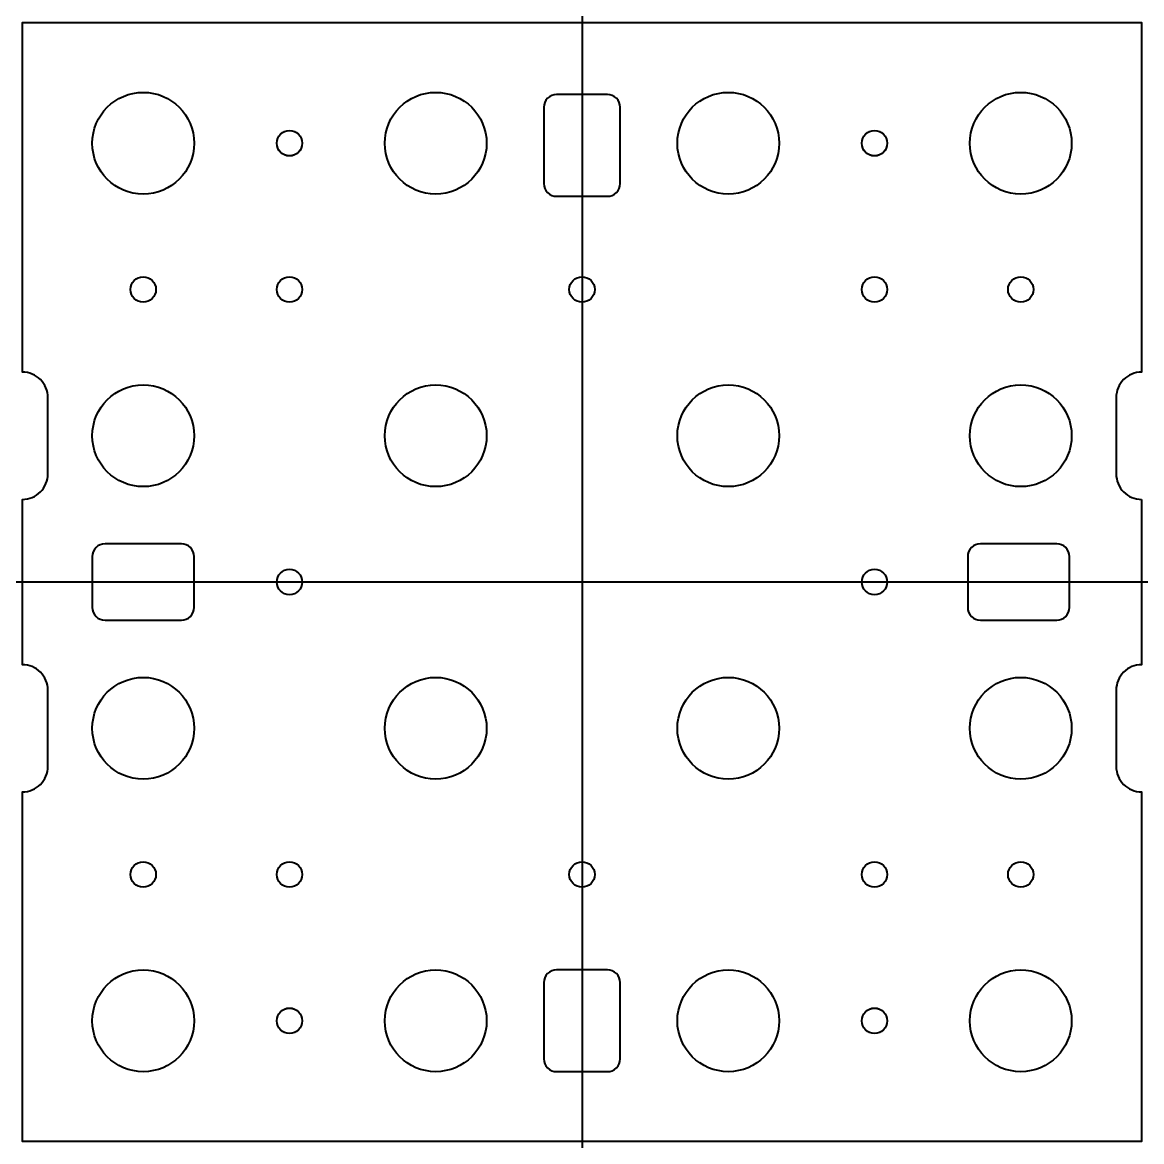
# Model space of a CAD drawing. Header units: millimetres. Extents: x -4815 to 20749, y -4662 to 5111.
# Drawn here: x 3322.85 to 3328.35, y 920.54 to 926.04 of the extents above; entities that cross this region are included whole.
import ezdxf

# ---------------------------------------------------------------- set-up
doc = ezdxf.new("R2010")
doc.units = ezdxf.units.MM
doc.header["$LTSCALE"] = 10
doc.header["$MEASUREMENT"] = 0
doc.linetypes.add('CENTER2', pattern=[1.125, 0.75, -0.125, 0.125, -0.125])
for name, color, linetype in [('A-ANNO-CNTR', 10, 'CENTER2'), ('A-DETL-___4', 4, 'Continuous'), ('A-SECT-___5', 5, 'Continuous')]:
    doc.layers.add(name, color=color, linetype=linetype)

# ---------------------------------------------------------------- blocks, each defined once
blk = doc.blocks.new('Interface PCB (Rev 2)')
at = {"layer": 'A-DETL-___4', "lineweight": 40, "transparency": 33554687}
blk.add_lwpolyline([(2.75, 0.4062), (2.75, -0.4063, 0.414214), (2.625, -0.5313), (2.625, -0.9063, 0.414214), (2.75, -1.0313), (2.75, -2.75), (-2.75, -2.75), (-2.75, -1.0313, 0.414214), (-2.625, -0.9063), (-2.625, -0.5313, 0.414214), (-2.75, -0.4063), (-2.75, 0.4062, 0.414214), (-2.625, 0.5312), (-2.625, 0.9062, 0.414214), (-2.75, 1.0312), (-2.75, 2.75), (2.75, 2.75), (2.75, 1.0312, 0.414214), (2.625, 0.9062), (2.625, 0.5312, 0.414214), (2.75, 0.4062)], format="xyb", dxfattribs=at)
for centre, radius in [((-2.1563, 2.1562), 0.25), ((-0.7188, 2.1562), 0.25), ((0.7187, 2.1562), 0.25), ((2.1562, 2.1562), 0.25), ((-1.4375, 2.1562), 0.0625), ((1.4375, 2.1562), 0.0625), ((-2.1563, 1.4375), 0.0625), ((-1.4375, 1.4375), 0.0625), ((0, 1.4375), 0.0625), ((1.4375, 1.4375), 0.0625), ((2.1562, 1.4375), 0.0625), ((-2.1563, 0.7187), 0.25), ((-0.7188, 0.7187), 0.25), ((0.7187, 0.7187), 0.25), ((2.1562, 0.7187), 0.25), ((-2.1563, -0.7188), 0.25), ((-0.7188, -0.7188), 0.25), ((0.7187, -0.7188), 0.25), ((2.1562, -0.7188), 0.25), ((-2.1563, -1.4375), 0.0625), ((-1.4375, -1.4375), 0.0625), ((0, -1.4375), 0.0625), ((1.4375, -1.4375), 0.0625), ((2.1562, -1.4375), 0.0625), ((-2.1563, -2.1563), 0.25), ((-0.7188, -2.1563), 0.25), ((0.7187, -2.1563), 0.25), ((2.1562, -2.1563), 0.25), ((-1.4375, -2.1563), 0.0625), ((1.4375, -2.1563), 0.0625)]:
    blk.add_circle(centre, radius, dxfattribs=at)

msp = doc.modelspace()

# ---------------------------------------------------------------- linework, layer by layer
at = {"layer": 'A-ANNO-CNTR', "lineweight": 40, "transparency": 33554687}
for p, q in [((3325.5979, 926.4131), (3325.5979, 914.4131)), ((3341.3974, 923.2881), (3321.2983, 923.2881))]:
    msp.add_line(p, q, dxfattribs=at)
at = {"layer": 'A-SECT-___5', "lineweight": 40, "transparency": 33554687}
for points in [[(3325.7229, 925.1834, 0.414214), (3325.7854, 925.2459), (3325.7854, 925.6209, 0.414214), (3325.7229, 925.6834), (3325.4729, 925.6834, 0.414214), (3325.4104, 925.6209), (3325.4104, 925.2459, 0.414214), (3325.4729, 925.1834)], [(3323.1916, 923.1631, 0.414214), (3323.2541, 923.1006), (3323.6291, 923.1006, 0.414214), (3323.6916, 923.1631), (3323.6916, 923.4131, 0.414214), (3323.6291, 923.4756), (3323.2541, 923.4756, 0.414214), (3323.1916, 923.4131)], [(3327.4931, 923.1631, 0.414214), (3327.5556, 923.1006), (3327.9306, 923.1006, 0.414214), (3327.9931, 923.1631), (3327.9931, 923.4131, 0.414214), (3327.9306, 923.4756), (3327.5556, 923.4756, 0.414214), (3327.4931, 923.4131)], [(3325.7229, 920.8819, 0.414214), (3325.7854, 920.9444), (3325.7854, 921.3194, 0.414214), (3325.7229, 921.3819), (3325.4729, 921.3819, 0.414214), (3325.4104, 921.3194), (3325.4104, 920.9444, 0.414214), (3325.4729, 920.8819)]]:
    msp.add_lwpolyline(points, format="xyb", close=True, dxfattribs=at)
for centre in [(3324.1604, 925.4444), (3327.0354, 925.4444), (3323.4416, 924.7256), (3324.1604, 924.7256), (3325.5979, 924.7256), (3327.0354, 924.7256), (3327.7541, 924.7256), (3324.1604, 923.2881), (3327.0354, 923.2881), (3323.4416, 921.8506), (3324.1604, 921.8506), (3325.5979, 921.8506), (3327.0354, 921.8506), (3327.7541, 921.8506), (3324.1604, 921.1319), (3327.0354, 921.1319)]:
    msp.add_circle(centre, 0.0625, dxfattribs=at)

# ---------------------------------------------------------------- block references
at = {"layer": 'Defpoints', "lineweight": 40, "transparency": 33554687}
msp.add_blockref('Interface PCB (Rev 2)', (3325.5979, 923.2881), dxfattribs=at)

doc.saveas('drawing.dxf')
